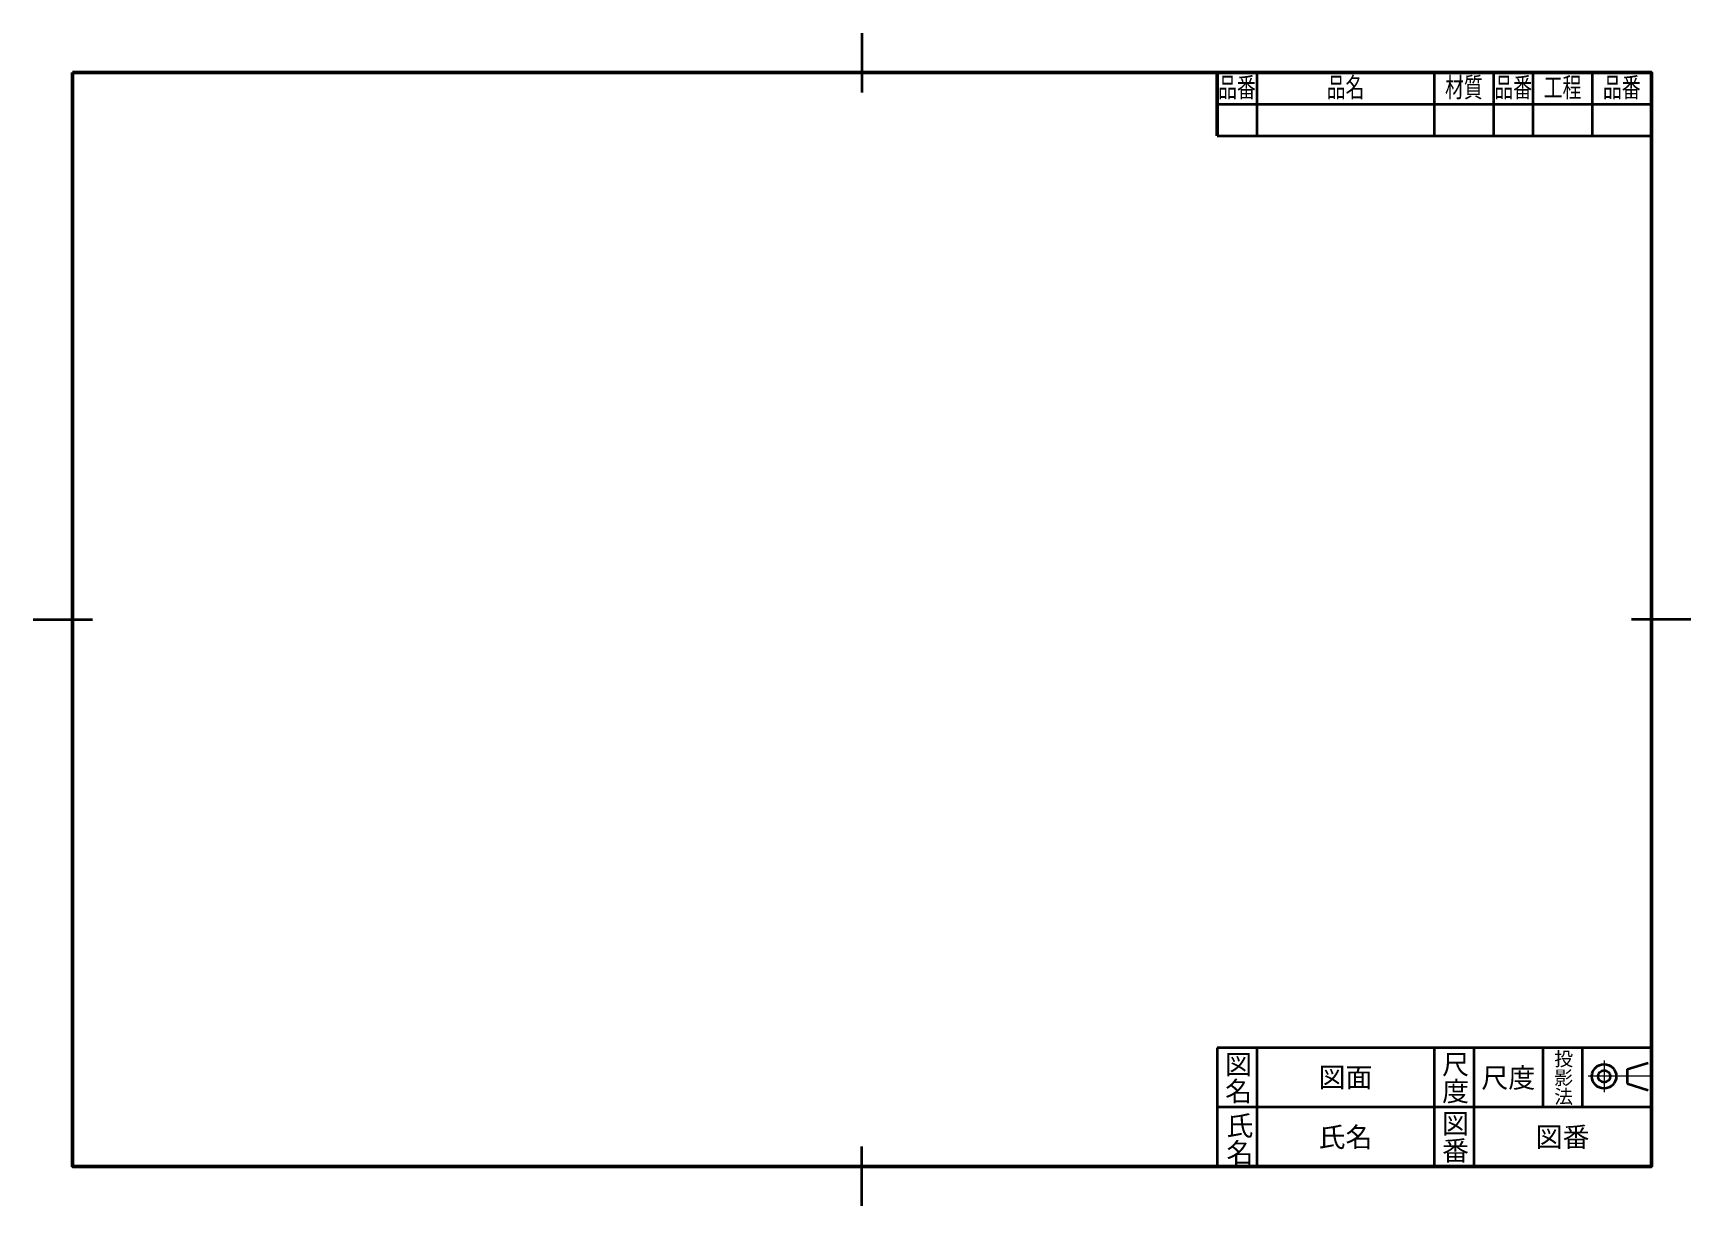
# Model space of a CAD drawing. Header units: millimetres. Extents: x 0 to 1496, y -203 to 299.
# Drawn here: x 400 to 820, y 2.3 to 299.3 of the extents above; entities that cross this region are included whole.
import ezdxf
from ezdxf.enums import TextEntityAlignment as Align

# ---------------------------------------------------------------- set-up
doc = ezdxf.new("R2010")
doc.units = ezdxf.units.MM
doc.linetypes.add('CENTER2', pattern=[28.575, 19.05, -3.175, 3.175, -3.175])
doc.layers.add('01_外形線', color=7, linetype='Continuous', lineweight=35)
doc.layers.add('02_中心線', color=1, linetype='CENTER2', lineweight=18)
doc.styles.add('横文字', font='MS Gothic.ttf', dxfattribs={"height": 3.5})
doc.styles.add('縦文字', font='@MS Gothic.ttf', dxfattribs={"height": 3.5})
doc.styles.add('表題欄', font='MS Gothic.ttf', dxfattribs={"width": 0.7, "height": 5})

msp = doc.modelspace()

# ---------------------------------------------------------------- texts
at = {"width": 25.15014, "attachment_point": 5, "rotation": 270, "style": '縦文字'}
for s, insert, char_height in [('図名', (704.973, 34.802), 5), ('尺度', (759.973, 34.802), 5), ('投影法', (787.473, 34.802), 3.5), ('氏名', (705.331, 19.279), 5), ('図番', (759.973, 19.802), 5)]:
    msp.add_mtext(s, dxfattribs=dict(at, insert=insert, char_height=char_height))
at = {"layer": '01_外形線', "insert": (704.973, 285.302), "char_height": 5, "width": 27.5, "attachment_point": 5, "style": '表題欄'}
msp.add_mtext('品番', dxfattribs=at)
at = {"layer": 'Defpoints', "char_height": 5, "width": 27.5, "attachment_point": 5, "style": '表題欄'}
for s, insert in [('品名', (732.473, 285.302)), ('材質', (762.473, 285.302)), ('品番', (774.973, 285.302)), ('工程', (787.473, 285.302)), ('品番', (802.473, 285.302))]:
    msp.add_mtext(s, dxfattribs=dict(at, insert=insert))
at = {"layer": 'Defpoints'}
for tag, text, style, p in [('尺度', 'xxxx', '表題欄', (773.723, 34.802)), ('図面', 'XXXX', '横文字', (732.473, 34.802)), ('氏名', '〇〇〇〇', '表題欄', (732.473, 19.802)), ('図番', 'xx', '表題欄', (787.473, 19.802))]:
    msp.add_attdef(tag, text=text, height=5, dxfattribs=dict(at, style=style)).set_placement(p, align=Align.MIDDLE)

# ---------------------------------------------------------------- linework, layer by layer
at = {"layer": '01_外形線'}
for p, q in [((609.973, 299.302), (609.973, 284.302)), ((399.973, 150.802), (414.973, 150.802)), ((819.973, 150.802), (804.973, 150.802)), ((803.803, 36.902), (809.2, 38.557)), ((803.803, 36.902), (803.803, 33.301)), ((803.803, 33.301), (809.2, 31.633)), ((609.973, 2.302), (609.973, 17.302))]:
    msp.add_line(p, q, dxfattribs=at)
at = {"layer": '01_外形線', "lineweight": 50}
msp.add_line((699.973, 289.302), (699.973, 273.302), dxfattribs=at)
at = {"layer": '01_外形線', "lineweight": 35}
for p, q in [((709.973, 289.302), (709.973, 273.302)), ((754.973, 289.302), (754.973, 273.302)), ((769.973, 289.302), (769.973, 273.302)), ((779.973, 289.302), (779.973, 273.302)), ((794.973, 289.302), (794.973, 273.302))]:
    msp.add_line(p, q, dxfattribs=at)
at = {"layer": '01_外形線', "lineweight": 50}
msp.add_lwpolyline([(409.973, 289.302), (809.973, 289.302), (809.973, 12.302), (409.973, 12.302)], close=True, dxfattribs=at)
at = {"layer": '01_外形線'}
for radius in [3.084, 1.542]:
    msp.add_circle((797.994, 35.101), radius, dxfattribs=at)
at = {"layer": '02_中心線'}
for p, q in [((797.994, 39.131), (797.994, 31.122)), ((809.634, 35.101), (793.989, 35.101))]:
    msp.add_line(p, q, dxfattribs=at)
at = {"layer": 'Defpoints', "lineweight": 35}
for p, q in [((699.973, 281.302), (809.973, 281.302)), ((699.973, 273.302), (809.973, 273.302)), ((699.973, 42.302), (699.973, 12.302)), ((809.973, 42.302), (699.973, 42.302)), ((709.973, 42.302), (709.973, 12.302)), ((754.973, 42.302), (754.973, 12.302)), ((764.973, 42.302), (764.973, 12.302)), ((782.473, 42.302), (782.473, 27.302)), ((792.473, 42.302), (792.473, 27.302)), ((809.973, 27.302), (699.973, 27.302))]:
    msp.add_line(p, q, dxfattribs=at)

msp.set_redraw_order([(e.dxf.handle, doc.entitydb.next_handle()) for e in msp.query("TEXT MTEXT ATTDEF DIMENSION ARC_DIMENSION")])  # texts and dimensions are drawn at this point

doc.saveas('drawing.dxf')
